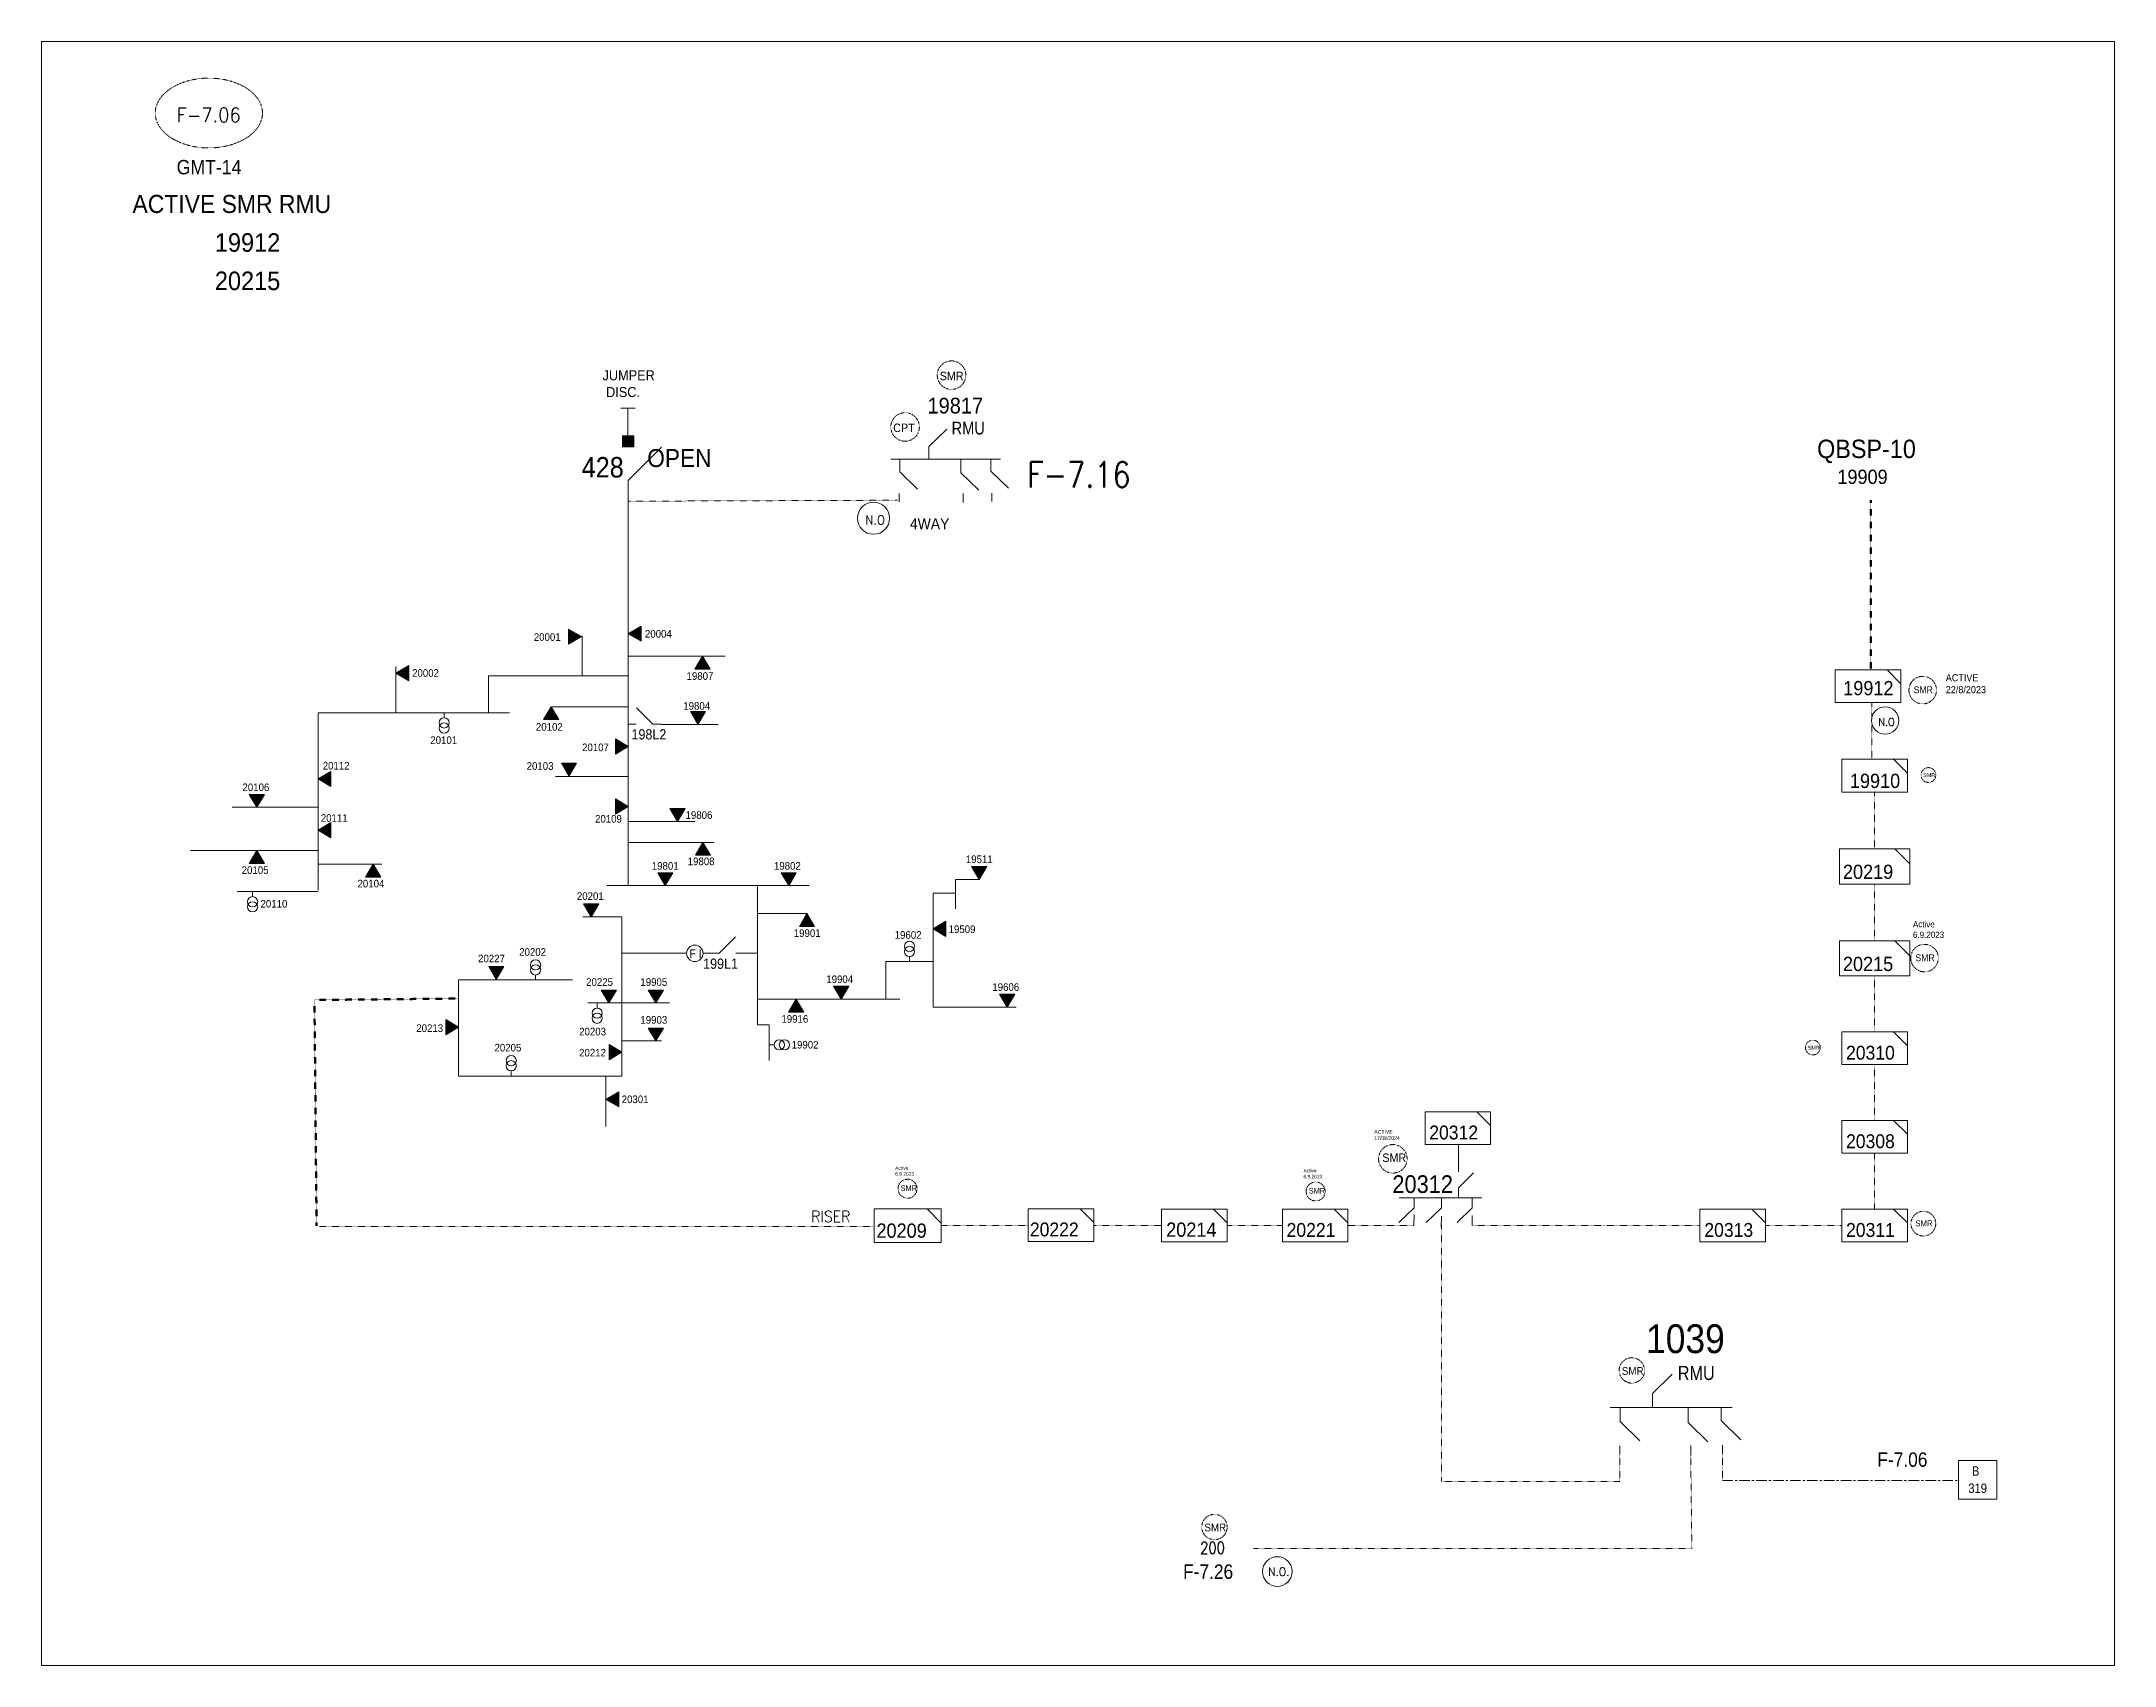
# Model space of a CAD drawing. Header units: metres. Extents: x 65984 to 144644, y -19036 to 23726.
# Drawn here: x 99690 to 100966, y 10498 to 11498 of the extents above; entities that cross this region are included whole.
import ezdxf
from ezdxf.enums import TextEntityAlignment as Align

# ---------------------------------------------------------------- set-up
doc = ezdxf.new("R2010")
doc.units = ezdxf.units.M
doc.header["$MEASUREMENT"] = 0
doc.linetypes.add('( Center )', pattern=[2, 1.25, -0.25, 0.25, -0.25])
doc.linetypes.add('DGN Style 3', pattern=[0.013877, 0, -0.013877])
doc.layers.get('0').update_dxf_attribs({"color": 95, "lineweight": 40})
for name, color, linetype, lineweight in [('ABS', 7, 'Continuous', 40), ('ABS NUMBER', 112, 'Continuous', 30), ('d_eos', 111, 'Continuous', 40), ('d_eos no', 121, 'Continuous', 40), ('d_fco text', 95, 'Continuous', 40), ('d_oh branch', 94, 'Continuous', 40), ('d_switch', 95, 'Continuous', 40), ('d_tf', 1, 'Continuous', 40), ('d_tf no', 6, 'Continuous', 40), ('d_tf_200', 1, 'Continuous', 40), ('d_ug cable', 95, 'Continuous', 40), ('d_ug main line', 95, 'Continuous', 40), ('d_unit sub', 7, 'Continuous', 40), ('EARTH FAULT INDICATOR', 95, 'Continuous', 40), ('fedr no', 95, 'Continuous', 40), ('GRID STATION  04', 7, 'Continuous', 40), ('Level 37', 7, 'Continuous', 0), ('O H MAIN FEEDER', 4, 'Continuous', 100), ('SW N O', 114, 'Continuous', 30)]:
    doc.layers.add(name, color=color, linetype=linetype, lineweight=lineweight)
doc.styles.add('NASKHF', font='naskhf.shx', dxfattribs={"height": 8})
doc.styles.add('Style-Andalus', font='andlso.ttf')
doc.styles.add('Style-Arial', font='arial.ttf')
doc.styles.add('Style-msdefault', font='msdefault.shx')
doc.styles.add('Style-STANDARD', font='STANDARD.shx')

msp = doc.modelspace()

# ---------------------------------------------------------------- texts
at = {"layer": 'ABS NUMBER', "color": 7, "lineweight": 13, "style": 'Style-Arial', "width": 0.88}
msp.add_text('428', height=12.6, dxfattribs=at).set_placement((100022.6, 11242.5), align=Align.TOP_LEFT)
at = {"layer": 'd_eos', "color": 2, "linetype": 'Continuous', "lineweight": 13, "ltscale": 0.564837, "style": 'Style-STANDARD', "width": 0.909091}
msp.add_text('200', height=7.2, dxfattribs=at).set_placement((100410.8, 10570.9), align=Align.MIDDLE_CENTER)
at = {"layer": 'd_eos no', "color": 7, "linetype": 'Continuous', "lineweight": 13, "style": 'Style-Arial', "width": 0.88}
msp.add_text('GMT-14', height=8.84, dxfattribs=at).set_placement((99773.3, 11425.4), align=Align.TOP_LEFT)
at = {"layer": 'd_eos no', "color": 2, "linetype": 'Continuous', "lineweight": 13, "style": 'Style-Arial', "width": 0.88}
for s, height, p in [('20312', 10.91, (100558.8, 10800.3)), ('1039', 17.72, (100726.1, 10708.5))]:
    msp.add_text(s, height=height, dxfattribs=at).set_placement(p, align=Align.TOP_RIGHT)
at = {"layer": 'd_fco text', "color": 7, "linetype": 'Continuous', "lineweight": 13, "ltscale": 0.81, "style": 'Style-msdefault', "width": 0.916667}
for s, p in [('198L2', (100053.2, 11074.9)), ('199L1', (100097.3, 10933.7))]:
    msp.add_text(s, height=6.3, dxfattribs=at).set_placement(p, align=Align.TOP_LEFT)
at = {"layer": 'd_switch', "color": 2, "linetype": 'Continuous', "lineweight": 13, "style": 'Style-msdefault', "width": 0.9}
msp.add_text('F-7.06', height=8.86, dxfattribs=at).set_placement((100820, 10620.8))
at = {"layer": 'd_switch', "color": 55, "linetype": 'Continuous', "lineweight": 13, "style": 'Style-msdefault', "width": 0.9}
msp.add_text('F-7.26', height=8.86, dxfattribs=at).set_placement((100392.7, 10551.8))
at = {"layer": 'd_tf no', "color": 121, "linetype": 'Continuous', "lineweight": 13, "style": 'Style-msdefault', "width": 0.947368}
for s, height, p in [('ACTIVE SMR RMU', 11.136, (99746.1, 11403.9)), ('19912', 11.43, (99796.8, 11380.3)), ('20215', 11.43, (99796.8, 11356.7)), ('19912', 8.78, (100799, 11104.6)), ('20209', 8.78, (100204, 10770.6)), ('20221', 8.53, (100456.4, 10770.9))]:
    msp.add_text(s, height=height, dxfattribs=at).set_placement(p, align=Align.TOP_LEFT)
at = {"layer": 'd_tf no', "color": 1, "linetype": 'Continuous', "lineweight": 13, "style": 'Style-msdefault'}
for s, height, width, p in [('SMR', 5.23, 0.947368, (100242.9, 11295)), ('CPT', 5.23, 0.947368, (100214.3, 11263.1)), ('SMR', 4.21, 0.947368, (100842.3, 11101.3)), ('SMR', 4.21, 0.947368, (100843.4, 10936.3)), ('SMR', 5.23, 0.947368, (100515.3, 10813.7)), ('SMR', 3.49, 0.947368, (100218.8, 10794.1)), ('SMR', 3.49, 0.947368, (100470, 10792.5)), ('SMR', 3.79, 0.947368, (100843.3, 10772.6)), ('SMR', 4.77, 0.945946, (100662.7, 10682.2)), ('SMR', 4.77, 0.945946, (100405.8, 10585.8))]:
    msp.add_text(s, height=height, dxfattribs=dict(at, width=width)).set_placement(p, align=Align.TOP_LEFT)
at = {"layer": 'd_tf no', "color": 2, "linetype": 'Continuous', "lineweight": 13, "style": 'Style-msdefault', "width": 0.947368}
for s, height, p in [('19817', 9.71, (100235.4, 11279)), ('4WAY', 6.75, (100224.6, 11204.8)), ('19910', 8.78, (100803.1, 11047.5)), ('20215', 8.78, (100798.8, 10934.8)), ('20310', 8.53, (100800.7, 10880)), ('20312', 8.53, (100544.2, 10830.9)), ('20311', 8.53, (100800.7, 10770.9))]:
    msp.add_text(s, height=height, dxfattribs=at).set_placement(p, align=Align.TOP_LEFT)
at = {"layer": 'd_tf no', "color": 55, "linetype": 'Continuous', "lineweight": 13, "style": 'Style-msdefault', "width": 0.947368}
msp.add_text('QBSP-10', height=11.36, dxfattribs=at).set_placement((100782.9, 11253.2), align=Align.TOP_LEFT)
at = {"layer": 'd_tf no', "color": 140, "linetype": 'Continuous', "lineweight": 13, "style": 'Style-msdefault', "width": 0.947368}
msp.add_text('OPEN', height=11.02, dxfattribs=at).set_placement((100062.9, 11247.4), align=Align.TOP_LEFT)
at = {"layer": 'd_tf no', "color": 7, "linetype": 'Continuous', "lineweight": 13, "style": 'Style-msdefault', "width": 0.947368}
msp.add_text('19909', height=8.78, dxfattribs=at).set_placement((100795.4, 11234.7), align=Align.TOP_LEFT)
at = {"layer": 'd_tf no', "color": 191, "linetype": 'Continuous', "lineweight": 13, "style": 'Style-msdefault', "width": 0.947368}
for s, height, p in [('20001', 4.69, (99993.1, 11134)), ('20004', 4.69, (100061.5, 11136)), ('20002', 4.69, (99918.2, 11111.9)), ('19807', 4.69, (100087.1, 11110)), ('19804', 4.69, (100085.1, 11091.6)), ('20102', 4.69, (99994.4, 11078.7)), ('20101', 4.69, (99929.4, 11070.5)), ('20107', 4.69, (100022.8, 11066.1)), ('20112', 4.69, (99863.2, 11054.8)), ('20103', 4.69, (99988.7, 11054.6)), ('20106', 4.69, (99813.8, 11041.5)), ('19806', 4.69, (100086.5, 11024.4)), ('20111', 4.69, (99862, 11022.6)), ('20109', 4.69, (100030.8, 11022.1)), ('20105', 4.69, (99813.3, 10990.5)), ('19801', 4.69, (100065.7, 10993.1)), ('19808', 4.69, (100087.8, 10995.9)), ('19802', 4.69, (100140.9, 10993.1)), ('20104', 4.69, (99884.6, 10982.2)), ('20201', 4.69, (100019.6, 10974.5)), ('20110', 4.69, (99824.9, 10969.8)), ('19901', 4.69, (100153.1, 10951.7)), ('19602', 4.69, (100215.2, 10950.6)), ('19509', 4.69, (100248.4, 10954.1)), ('20227', 4.69, (99958.8, 10936.1)), ('20202', 4.69, (99984.1, 10940.1)), ('20225', 4.69, (100025.3, 10921.6)), ('19905', 4.69, (100058.7, 10921.6)), ('19904', 4.69, (100173.1, 10923.3)), ('19606', 4.69, (100275.3, 10918.5)), ('19903', 4.69, (100058.7, 10898.3)), ('20203', 4.69, (100021, 10891.1)), ('19902', 4.69, (100151.8, 10883)), ('20301', 4.69, (100047.2, 10849.4)), ('20308', 8.53, (100800.7, 10825.5)), ('20222', 8.53, (100298.4, 10771.2)), ('20214', 8.78, (100382.3, 10771.2)), ('20313', 8.53, (100713.5, 10770.9))]:
    msp.add_text(s, height=height, dxfattribs=at).set_placement(p, align=Align.TOP_LEFT)
at = {"layer": 'd_tf no', "color": 1, "linetype": 'Continuous', "lineweight": 40, "style": 'Style-msdefault', "width": 0.945946}
for p in [(100848.2, 11047.9), (100777.1, 10880)]:
    msp.add_text('SMR', height=2.43, dxfattribs=at).set_placement(p, align=Align.TOP_LEFT)
at = {"layer": 'd_tf no', "color": 191, "linetype": 'Continuous', "lineweight": 13, "style": 'Style-msdefault', "width": 0.947368}
for s, p in [('19511', (100259, 10992.5)), ('19916', (100145.5, 10894.2)), ('20205', (99968.9, 10876.5))]:
    msp.add_text(s, height=4.69, dxfattribs=at).set_placement(p)
for s, p in [('20213', (99937.3, 10893.2)), ('20212', (100037.5, 10878.1))]:
    msp.add_text(s, height=4.69, dxfattribs=at).set_placement(p, align=Align.TOP_RIGHT)
at = {"layer": 'd_tf no', "color": 1, "linetype": 'Continuous', "lineweight": 13, "insert": (100035.4, 11295.9), "char_height": 6.176, "attachment_point": 1, "style": 'NASKHF'}
msp.add_mtext('\\Fmsdefault;\\H1x;\\W0.947368;JUMPER \\P DISC.', dxfattribs=at)
at = {"layer": 'd_tf no', "color": 121, "linetype": 'Continuous', "lineweight": 13, "insert": (100862.1, 11108.8), "char_height": 4.39, "attachment_point": 1, "style": 'NASKHF'}
msp.add_mtext('\\Fmsdefault;\\H1x;\\W0.947368;ACTIVE\\P22/8/2023', dxfattribs=at)
at = {"layer": 'd_tf no', "color": 191, "linetype": 'Continuous', "lineweight": 13, "insert": (100798.8, 10991.5), "char_height": 8.781, "attachment_point": 1, "style": 'NASKHF'}
msp.add_mtext('\\Fmsdefault;\\H1x;\\W0.947368;20219\\P', dxfattribs=at)
at = {"layer": 'd_tf no', "color": 121, "linetype": 'Continuous', "lineweight": 40, "attachment_point": 1, "style": 'NASKHF'}
for s, insert, char_height in [('\\Fmsdefault;\\H1x;\\W0.945946;Active\\P6.9.2023', (100841.9, 10956.8), 3.898), ('\\Fmsdefault;\\H1x;\\W0.945946;ACTIVE\\P17/08/2024', (100510.4, 10828.1), 2.273), ('\\Fmsdefault;\\H1x;\\W0.945946;Active\\P6.9.2023', (100215.5, 10805.8), 2.172), ('\\Fmsdefault;\\H1x;\\W0.945946;Active\\P6.9.2023', (100466.8, 10804.2), 2.172)]:
    msp.add_mtext(s, dxfattribs=dict(at, insert=insert, char_height=char_height))
at = {"layer": 'fedr no', "color": 55, "linetype": 'Continuous', "lineweight": 13, "style": 'Style-STANDARD', "width": 0.909091}
msp.add_text('F-7.16', height=15.72, dxfattribs=at).set_placement((100328.6, 11231.7), align=Align.MIDDLE_CENTER)
at = {"layer": 'fedr no', "color": 6, "linetype": 'Continuous', "lineweight": 13, "insert": (99793, 11453.1), "char_height": 8.85, "attachment_point": 5, "style": 'Style-STANDARD'}
msp.add_mtext('F-7.06', dxfattribs=at)
at = {"layer": 'fedr no', "color": 55, "linetype": 'Continuous', "lineweight": 40, "insert": (100175.9, 10774.9), "char_height": 6.94, "attachment_point": 5, "style": 'Style-STANDARD'}
msp.add_mtext('RISER', dxfattribs=at)
at = {"layer": 'GRID STATION  04', "color": 121, "linetype": 'Continuous', "lineweight": 13, "style": 'Style-msdefault', "width": 0.888889}
for s, p in [('B', (100882.8, 10621.1)), ('319', (100887.5, 10610.5))]:
    msp.add_text(s, height=5.81, dxfattribs=at).set_placement(p, align=Align.TOP_RIGHT)
at = {"layer": 'Level 37', "color": 2, "linetype": 'Continuous', "lineweight": 13, "ltscale": 0.9, "style": 'Style-msdefault', "width": 0.86}
msp.add_text('RMU', height=7.81, rotation=0.0004, dxfattribs=at).set_placement((100270.7, 11264.2), align=Align.TOP_RIGHT)
at = {"layer": 'Level 37', "color": 2, "linetype": 'Continuous', "lineweight": 13, "style": 'Style-msdefault', "width": 0.86}
msp.add_text('RMU', height=8.68, rotation=0.0004, dxfattribs=at).set_placement((100719.9, 10682.9), align=Align.TOP_RIGHT)

# ---------------------------------------------------------------- blocks, each defined once
blk = doc.blocks.new('*U3669')
at = {"layer": 'd_eos', "color": 2, "linetype": 'Continuous', "lineweight": 13, "ltscale": 1.108243}
for p, q in [((7.8, 28.1), (19.6, 40.2)), ((-0.3, -40.2), (-0.3, 34.8)), ((-0.3, 28.1), (7.8, 28.1)), ((9, 7.7), (20.8, 19.9)), ((-0.3, 7.7), (9, 7.7)), ((-9, -14.1), (-20.8, -2)), ((-0.3, -14.1), (-9, -14.1)), ((8.4, -34.1), (20.2, -21.9)), ((-0.3, -34.1), (8.4, -34.1))]:
    blk.add_line(p, q, dxfattribs=at)
blk = doc.blocks.new('*U1014')
at = {"layer": 'd_unit sub', "color": 2, "linetype": 'Continuous', "lineweight": 13}
for p, q in [((-9.2, 4.61), (9.19, 4.61)), ((-9.2, -4.58), (-9.2, 4.61)), ((9.19, 0.73), (5.31, 4.61)), ((5.97, 4.61), (9.19, 4.61)), ((9.19, 4.61), (9.19, 1.4)), ((9.19, 4.61), (9.19, -4.58)), ((9.19, -4.58), (-9.2, -4.58))]:
    blk.add_line(p, q, dxfattribs=at)
blk = doc.blocks.new('*U2445')
at = {"layer": 'd_unit sub', "color": 2, "linetype": 'Continuous', "lineweight": 13}
for p, q in [((-9.2, 4.59), (9.19, 4.59)), ((-9.2, -4.6), (-9.2, 4.59)), ((9.19, 0.71), (5.31, 4.59)), ((5.97, 4.59), (9.19, 4.59)), ((9.19, 4.59), (9.19, 1.38)), ((9.19, 4.59), (9.19, -4.6)), ((9.19, -4.6), (-9.2, -4.6))]:
    blk.add_line(p, q, dxfattribs=at)
at = {"layer": 'd_unit sub', "color": 2, "linetype": 'Continuous', "lineweight": 13, "flags": 128}
blk.add_lwpolyline([(9.19, 0.71), (9.19, 4.59), (5.31, 4.59)], close=True, dxfattribs=at)
blk = doc.blocks.new('*U3306')
at = {"layer": 'd_unit sub', "color": 191, "linetype": 'Continuous', "lineweight": 13}
for p, q in [((-9.2, 4.59), (9.19, 4.59)), ((-9.2, -4.6), (-9.2, 4.59)), ((9.19, 0.71), (5.31, 4.59)), ((5.97, 4.59), (9.19, 4.59)), ((9.19, 4.59), (9.19, 1.38)), ((9.19, 4.59), (9.19, -4.6)), ((9.19, -4.6), (-9.2, -4.6))]:
    blk.add_line(p, q, dxfattribs=at)
at = {"layer": 'd_unit sub', "color": 191, "linetype": 'Continuous', "lineweight": 13, "flags": 128}
blk.add_lwpolyline([(9.19, 0.71), (9.19, 4.59), (5.31, 4.59)], close=True, dxfattribs=at)
blk = doc.blocks.new('*U2530')
at = {"layer": 'd_unit sub', "color": 2, "linetype": 'Continuous', "lineweight": 13}
for p, q in [((-9.2, 4.59), (9.19, 4.59)), ((-9.2, -4.6), (-9.2, 4.59)), ((9.19, 0.71), (5.31, 4.59)), ((5.97, 4.59), (9.19, 4.59)), ((9.19, 4.59), (9.19, 1.38)), ((9.19, 4.59), (9.19, -4.6)), ((9.19, -4.6), (-9.2, -4.6))]:
    blk.add_line(p, q, dxfattribs=at)
at = {"layer": 'd_unit sub', "color": 2, "linetype": 'Continuous', "lineweight": 13, "flags": 128}
blk.add_lwpolyline([(9.19, 0.71), (9.19, 4.59), (5.31, 4.59)], close=True, dxfattribs=at)
blk = doc.blocks.new('ABS2_1_1')
at = {"color": 0, "linetype": 'ByBlock', "lineweight": -2, "ltscale": 500}
for q in [(-29900, 43500), (0, 0)]:
    blk.add_line((0, 13600), q, dxfattribs=at)
at = {"color": 0, "linetype": 'ByBlock', "lineweight": -2, "ltscale": 500, "flags": 128}
for points in [[(5000, 43600), (-5000, 43600), (-5000, 53600), (5000, 53600)], [(3791, 49653), (3791, 49653), (3791, 49653)]]:
    blk.add_lwpolyline(points, close=True, dxfattribs=at)
at = {"color": 0, "linetype": 'ByBlock', "lineweight": -2, "ltscale": 500}
for points in [[(5000, 43600), (-5000, 43600), (5000, 53600), (-5000, 53600)], [(3791, 49653), (3791, 49653), (3791, 49653)]]:
    blk.add_solid(points, dxfattribs=at)
blk = doc.blocks.new('TFU_112')
at = {"layer": 'd_tf_200', "color": 191, "linetype": 'Continuous', "lineweight": 13}
blk.add_line((0, 10), (0, 0), dxfattribs=at)
for centre in [(0, 30), (0, 20)]:
    blk.add_circle(centre, 10, dxfattribs=at)
blk = doc.blocks.new('TRA1_1590')
at = {"layer": 'd_tf', "color": 191, "linetype": 'Continuous', "lineweight": 13, "ltscale": 0.000468798, "flags": 128}
blk.add_lwpolyline([(10, -17), (0, 0), (-10, -17)], close=True, dxfattribs=at)
at = {"layer": 'd_tf', "color": 191, "linetype": 'Continuous', "lineweight": 13, "ltscale": 0.000468798}
blk.add_solid([(10, -17), (0, 0), (-10, -17)], dxfattribs=at)
blk = doc.blocks.new('TRA1_1589')
at = {"layer": 'd_tf', "color": 191, "linetype": 'Continuous', "lineweight": 13, "ltscale": 0.000468798, "xscale": 1.000046566207833, "yscale": 1.000046566207833, "zscale": 1.000046566207833, "rotation": 180}
blk.add_blockref('TRA1_1590', (0, 0), dxfattribs=at)
blk = doc.blocks.new('*U3985')
at = {"layer": 'ABS', "color": 7, "linetype": 'Continuous', "lineweight": 13, "ltscale": 0.257168}
blk.add_line((-3.4, -5.7), (11.6, -5.7), dxfattribs=at)
at = {"layer": 'ABS', "color": 7, "linetype": 'Continuous', "lineweight": 13, "ltscale": 0.257168, "flags": 128}
blk.add_lwpolyline([(-21.1, -5.7), (-15.1, -5.7), (-3.6, 5.7)], dxfattribs=at)
blk = doc.blocks.new('*U1128')
at = {"layer": 'EARTH FAULT INDICATOR', "color": 191, "linetype": 'Continuous', "lineweight": 13}
blk.add_circle((0, 0.1), 4, dxfattribs=at)
at = {"layer": 'EARTH FAULT INDICATOR', "color": 191, "lineweight": 13, "style": 'Style-Andalus', "width": 0.9}
blk.add_text('F I', height=4.23, dxfattribs=at).set_placement((-2.6, 2.1), align=Align.TOP_LEFT)
blk = doc.blocks.new('TRA1_1592')
at = {"layer": 'd_tf', "color": 191, "linetype": 'Continuous', "lineweight": 13, "ltscale": 0.00046859, "flags": 128}
blk.add_lwpolyline([(10, -17), (0, 0), (-10, -17)], close=True, dxfattribs=at)
at = {"layer": 'd_tf', "color": 191, "linetype": 'Continuous', "lineweight": 13, "ltscale": 0.00046859}
blk.add_solid([(10, -17), (0, 0), (-10, -17)], dxfattribs=at)
blk = doc.blocks.new('TRA1_1591')
at = {"layer": 'd_tf', "color": 191, "linetype": 'Continuous', "lineweight": 13, "ltscale": 0.00046859, "xscale": 1.000046566207834, "yscale": 1.000046566207834, "zscale": 1.000046566207834, "rotation": 180}
blk.add_blockref('TRA1_1592', (0, 0), dxfattribs=at)
blk = doc.blocks.new('*U3988')
at = {"layer": 'ABS', "color": 7, "linetype": 'Continuous', "lineweight": 13, "ltscale": 0.257168}
blk.add_line((-6, -5.7), (-11.6, -5.7), dxfattribs=at)
at = {"layer": 'ABS', "color": 7, "linetype": 'Continuous', "lineweight": 13, "ltscale": 0.257168, "flags": 128}
blk.add_lwpolyline([(11.6, -5.7), (5.6, -5.7), (-5.8, 5.7)], dxfattribs=at)
blk = doc.blocks.new('*U3998')
at = {"layer": 'SW N O', "color": 3, "lineweight": 13, "ltscale": 0.426762}
blk.add_circle((0, 0), 16.8, dxfattribs=at)
at = {"layer": 'SW N O', "color": 3, "lineweight": 13, "insert": (1.7, -1.8), "char_height": 9.6, "attachment_point": 5, "line_spacing_factor": 0.6, "style": 'Style-STANDARD'}
blk.add_mtext('N.O ', dxfattribs=at)
blk = doc.blocks.new('*U893')
at = {"layer": 'SW N O', "color": 3, "lineweight": 13}
blk.add_circle((0, 0), 16.8, dxfattribs=at)
at = {"layer": 'SW N O', "color": 3, "lineweight": 13, "style": 'Style-STANDARD'}
blk.add_text('N.O.', height=9.6, dxfattribs=at).set_placement((1.7, -0.2), align=Align.MIDDLE_CENTER)
blk = doc.blocks.new('*U4254')
at = {"layer": 'SW N O', "color": 3, "lineweight": 13, "ltscale": 0.426762}
blk.add_circle((0, 0), 16.8, dxfattribs=at)
at = {"layer": 'SW N O', "color": 3, "lineweight": 13, "insert": (1.7, -1.8), "char_height": 9.6, "attachment_point": 5, "line_spacing_factor": 0.6, "style": 'Style-STANDARD'}
blk.add_mtext('N.O ', dxfattribs=at)

# ---------------------------------------------------------------- linework, layer by layer
at = {"layer": 'd_eos', "color": 2, "linetype": 'Continuous', "lineweight": 13, "ltscale": 0.619382}
for p, q in [((100218, 11220), (100218, 11215)), ((100275, 11220.2), (100274.9, 11215.2))]:
    msp.add_line(p, q, dxfattribs=at)
at = {"layer": 'd_eos', "color": 2, "linetype": 'Continuous', "lineweight": 13, "ltscale": 0.688202}
for p, q in [((100257.4, 11220), (100257.3, 11214.6)), ((100724.6, 10634.1), (100724.6, 10628.6))]:
    msp.add_line(p, q, dxfattribs=at)
at = {"layer": 'd_eos', "color": 7, "linetype": 'Continuous', "lineweight": 13, "ltscale": 0.849632}
msp.add_line((100562.2, 10802.5), (100562.2, 10819.2), dxfattribs=at)
at = {"layer": 'd_eos', "color": 2, "linetype": 'Continuous', "lineweight": 13, "ltscale": 0.849632}
for p, q in [((100562.2, 10792.6), (100571.5, 10801.7)), ((100525.7, 10786.4), (100576.6, 10786.4)), ((100534.9, 10786.4), (100534.9, 10780.2)), ((100551.7, 10786.4), (100551.7, 10780.2)), ((100562.2, 10786.4), (100562.2, 10792.6)), ((100570.6, 10786.4), (100570.6, 10780.2)), ((100534.9, 10780.2), (100525.5, 10771.2)), ((100534.9, 10776.2), (100534.8, 10769.4)), ((100551.7, 10780.2), (100542.3, 10771.2)), ((100551.7, 10775.1), (100551.6, 10768.4)), ((100570.6, 10780.3), (100561.3, 10771.2)), ((100570.6, 10775.6), (100570.6, 10769.4))]:
    msp.add_line(p, q, dxfattribs=at)
at = {"layer": 'd_eos', "color": 7, "linetype": 'Continuous', "lineweight": 13, "ltscale": 0.688202}
msp.add_line((100661.4, 10633.8), (100661.4, 10628.3), dxfattribs=at)
at = {"layer": 'd_eos', "color": 7, "linetype": 'Continuous', "lineweight": 13, "ltscale": 0.764669}
msp.add_line((100705.1, 10633.9), (100705.1, 10627.8), dxfattribs=at)
at = {"layer": 'd_oh branch', "color": 191, "linetype": 'Continuous', "lineweight": 13}
for p, q in [((100055.4, 11272.6), (100046.7, 11272.6)), ((100051, 11256), (100051, 11272.4)), ((100051.2, 10978.6), (100051.2, 11218.8)), ((100022.8, 11107.8), (100022.8, 11132.4)), ((99908.2, 11113.5), (99908.2, 11085.1)), ((100110.8, 11119.9), (100051.2, 11119.9)), ((100051.2, 11107.8), (99965.2, 11107.8)), ((99965.2, 11107.8), (99965.2, 11085.1)), ((100051.2, 11088.8), (100003.8, 11088.8)), ((99860.3, 11085.1), (99860.3, 10975.8)), ((99978.2, 11085.1), (99860.3, 11085.1)), ((100071.5, 11077.9), (100106.6, 11077.9)), ((100051.2, 11045.9), (100006.5, 11045.9)), ((99807.4, 11026.9), (99860.3, 11026.9)), ((100092.4, 11018.1), (100051.2, 11018.1)), ((99781.9, 11000.2), (99860.3, 11000.2)), ((100104.2, 11005.2), (100051.2, 11005.2)), ((99860.3, 10991.8), (99899.5, 10991.8)), ((99810.5, 10975), (99860.3, 10975)), ((100038, 10978.6), (100162.5, 10978.6)), ((100130.8, 10978.6), (100130.8, 10893)), ((100238.8, 10973.9), (100238.8, 10903.8)), ((100238.8, 10973.9), (100252.7, 10973.9)), ((100252.7, 10982.4), (100267.1, 10982.4)), ((100252.7, 10964.3), (100252.7, 10982.4)), ((100130.8, 10961.4), (100161.1, 10961.4)), ((100047.3, 10937), (100087.2, 10937)), ((100097.2, 10937), (100102, 10937)), ((100209.8, 10931.8), (100209.8, 10908.8)), ((100209.8, 10931.8), (100238.8, 10931.8)), ((100016.9, 10920.6), (99946.8, 10920.6)), ((99946.8, 10920.6), (99946.8, 10861.4)), ((100076.6, 10906.4), (100026.3, 10906.4)), ((100130.8, 10908.8), (100218.3, 10908.8)), ((100238.8, 10903.8), (100289.9, 10903.8)), ((100130.8, 10893), (100137.9, 10893)), ((100137.9, 10871), (100137.9, 10893)), ((100047.3, 10883), (100071.6, 10883)), ((100037.5, 10861.4), (100037.5, 10830.3))]:
    msp.add_line(p, q, dxfattribs=at)
at = {"layer": 'd_oh branch', "color": 191, "linetype": 'Continuous', "lineweight": 13, "flags": 128}
msp.add_lwpolyline([(99946.8, 10861.4), (100047.3, 10861.4), (100047.3, 10956.6), (100047.3, 10959.5), (100023.3, 10959.5)], dxfattribs=at)
at = {"layer": 'd_ug cable', "color": 191, "linetype": 'DGN Style 3', "lineweight": 13}
for p, q in [((100816.5, 11056.8), (100816.5, 11091.3)), ((100818.3, 11001.2), (100818.3, 11036.2)), ((100818.3, 10944.6), (100818.3, 10979.6)), ((100818.3, 10888.6), (100818.3, 10923)), ((100818.3, 10834), (100818.3, 10868.4)), ((100818.3, 10779.5), (100818.3, 10813.8)), ((100661.4, 10611.9), (100661.4, 10631.1)), ((100724.6, 10612.3), (100724.6, 10628.7))]:
    msp.add_line(p, q, dxfattribs=at)
at = {"layer": 'd_ug cable', "color": 191, "linetype": 'DGN Style 3', "lineweight": 100}
for p, q in [((99858.1, 10908.2), (99946.8, 10909.1)), ((99858.1, 10908.1), (99859.4, 10769.2))]:
    msp.add_line(p, q, dxfattribs=at)
at = {"layer": 'd_ug cable', "color": 191, "linetype": 'DGN Style 3', "lineweight": 13, "flags": 128}
for points in [[(100051.2, 11215.3), (100216.9, 11215.9)], [(99861.1, 10768.8), (100202.2, 10768.8)], [(100243.9, 10769.4), (100297.4, 10769.4)], [(100337.8, 10769.4), (100379.5, 10769.4)], [(100419.9, 10769.4), (100453.8, 10769.4)], [(100494.2, 10769.4), (100534.8, 10769.4)], [(100551.7, 10769.7), (100551.7, 10611.7), (100661.4, 10611.7), (100661.4, 10611.7)], [(100570.6, 10769.4), (100710.8, 10769.4)], [(100751.2, 10769.4), (100798.1, 10769.4)], [(100705.1, 10630.8), (100705.8, 10570.4), (100436, 10570.4)]]:
    msp.add_lwpolyline(points, dxfattribs=at)
at = {"layer": 'd_ug cable', "color": 191, "linetype": 'DGN Style 3', "lineweight": 100, "flags": 128}
msp.add_lwpolyline([(100815.9, 11111.8), (100815.9, 11215.9)], dxfattribs=at)
at = {"layer": 'd_ug cable', "color": 2, "linetype": 'DGN Style 3', "lineweight": 13}
for centre, radius in [((100250.2, 11292.9), 8.78), ((100221.6, 11261), 8.78), ((100847.9, 11099), 8.47), ((100851.4, 11046.7), 4.56), ((100849, 10934), 8.47), ((100780.3, 10878.9), 4.56), ((100521.8, 10810.4), 8.78), ((100223.1, 10792), 5.85), ((100474.3, 10790.3), 5.85), ((100848.3, 10770.5), 7.63)]:
    msp.add_circle(centre, radius, dxfattribs=at)
at = {"layer": 'd_ug cable', "color": 2, "linetype": 'DGN Style 3', "lineweight": 0}
for centre in [(100668.9, 10680.1), (100412, 10583.7)]:
    msp.add_circle(centre, 7.81, dxfattribs=at)
at = {"layer": 'd_ug main line', "color": 191, "linetype": '( Center )', "lineweight": 13, "ltscale": 5.208389, "flags": 128}
msp.add_lwpolyline([(100724.6, 10612.3), (100870.1, 10612.3)], dxfattribs=at)
at = {"layer": 'fedr no', "color": 82, "linetype": 'DGN Style 3', "lineweight": 13, "true_color": 0x1dc70e}
msp.add_ellipse((99793.1, 11454.3), major_axis=(33, 0), ratio=0.651175, dxfattribs=at)
at = {"layer": 'GRID STATION  04', "color": 121, "linetype": 'Continuous', "lineweight": 13, "ltscale": 0.855209, "flags": 128}
msp.add_lwpolyline([(100893.6, 10624.6), (100869.9, 10624.6), (100869.9, 10600.9), (100893.6, 10600.9)], close=True, dxfattribs=at)
at = {"layer": 'O H MAIN FEEDER', "color": 140, "linetype": 'Continuous', "lineweight": 13, "flags": 128}
msp.add_lwpolyline([(99690.1, 11498.4), (100966, 11498.4), (100966, 10498.4), (99690.1, 10498.4)], close=True, dxfattribs=at)

# ---------------------------------------------------------------- block references
at = {"layer": 'ABS', "color": 7, "linetype": 'Continuous', "lineweight": 13, "ltscale": 1.023998, "xscale": 0.0006860797784430386, "yscale": -0.0006860797784430388, "zscale": 0.000454343926153376, "rotation": 180.0000000000002}
msp.add_blockref('ABS2_1_1', (100051.2, 11218.8), dxfattribs=at)
at = {"layer": 'ABS', "color": 7, "linetype": 'Continuous', "lineweight": 13, "ltscale": 0.257168, "xscale": 0.8817984000000001, "yscale": 0.8817984000000001, "zscale": 0.8817984000000001}
for name, p in [('*U3988', (100061.4, 11083)), ('*U3985', (100120.5, 10942))]:
    msp.add_blockref(name, p, dxfattribs=at)
at = {"layer": 'd_eos', "color": 2, "linetype": 'Continuous', "lineweight": 13, "ltscale": 0.997419, "xscale": 0.9, "yscale": 0.9, "zscale": 0.9, "rotation": 270}
msp.add_blockref('*U3669', (100249, 11240.9), dxfattribs=at)
at = {"layer": 'd_eos', "color": 2, "linetype": 'Continuous', "lineweight": 13, "ltscale": 1.108243, "rotation": 270}
msp.add_blockref('*U3669', (100695.8, 10657), dxfattribs=at)
at = {"layer": 'd_tf', "color": 191, "linetype": 'Continuous', "lineweight": 13, "ltscale": 0.000468798, "xscale": 0.46609344, "yscale": 0.46609344, "zscale": 0.46609344}
for p, rotation in [((100022.4, 11131.9), 89.99999999999997), ((100051.2, 11133.7), 269.9999999999999), ((99908.2, 11109.4), 269.9999999999999), ((100096.9, 11119.9), 179.9999999999999), ((100003.8, 11088.8), 180), ((100094.1, 11077.9), 359.9999999999999), ((99860.3, 11044.3), 269.9999999999999), ((99822.6, 11026.9), 359.9999999999999), ((100081.5, 11018.1), 359.9999999999999), ((99860.3, 11012.8), 269.9999999999999), ((99822.6, 11000.2), 180), ((99894.2, 10991.8), 180), ((100074, 10978.6), 359.9999999999999), ((100150, 10978.6), 359.9999999999999), ((100028.4, 10959.5), 359.9999999999999), ((100161.2, 10961.4), 180), ((100238.8, 10952), 269.9999999999999), ((100182.3, 10908.8), 359.9999999999999), ((100284.4, 10903.8), 359.9999999999999), ((100037.5, 10847), 270)]:
    msp.add_blockref('TRA1_1589', p, dxfattribs=dict(at, rotation=rotation))
at = {"layer": 'd_tf', "color": 191, "linetype": 'Continuous', "lineweight": 13, "ltscale": 0.00046859, "xscale": 0.4660934399999999, "yscale": 0.4660934399999999, "zscale": 0.4660934399999999, "rotation": 89.99999999999997}
for p in [(100051.2, 11064.3), (100051.2, 11027.3)]:
    msp.add_blockref('TRA1_1591', p, dxfattribs=at)
at = {"layer": 'd_tf', "color": 191, "linetype": 'Continuous', "lineweight": 13, "ltscale": 0.000468798, "extrusion": (0, 0, -1), "xscale": 0.46609344, "yscale": 0.46609344, "zscale": 0.46609344}
msp.add_blockref('TRA1_1589', (-100014.7, 11046), dxfattribs=at)
for p, rotation in [((-100097.2, 11005.2), 180.0000000000001), ((-100267.2, 10982.4), 359.9999999999999), ((-99970, 10920.8), 2.541932889160717e-11), ((-100039.3, 10906.4), 2.541932889160717e-11), ((-100068.2, 10906.4), 2.541932889160717e-11), ((-99946.8, 10891.5), 269.9999999999999), ((-100154.6, 10908.7), 180), ((-100068.2, 10883), 2.541932889160717e-11), ((-100047.3, 10876.1), 269.9999999999999)]:
    msp.add_blockref('TRA1_1589', p, dxfattribs=dict(at, rotation=rotation))
at = {"layer": 'd_tf_200', "color": 191, "linetype": 'Continuous', "lineweight": 13, "xscale": 0.314928, "yscale": 0.314928, "zscale": 0.314928}
for p, rotation in [((99937.9, 11085.1), 179.9999999999999), ((99820, 10975), 180), ((100224.3, 10931.8), 359.9999999999999), ((100032.1, 10906.4), 179.9999999999999), ((100137.9, 10880.6), 269.9999999999999)]:
    msp.add_blockref('TFU_112', p, dxfattribs=dict(at, rotation=rotation))
at = {"layer": 'd_tf_200', "color": 191, "linetype": 'Continuous', "lineweight": 13, "extrusion": (0, 0, -1), "xscale": 0.314928, "yscale": 0.314928, "zscale": 0.314928}
msp.add_blockref('TFU_112', (-99994.2, 10920.4), dxfattribs=at)
at = {"layer": 'd_tf_200', "color": 191, "linetype": 'Continuous', "lineweight": 13, "extrusion": (0, 0, -1), "xscale": 0.314928, "yscale": 0.314928, "zscale": 0.314928, "rotation": 359.9999999999999}
msp.add_blockref('TFU_112', (-99979.2, 10861.4), dxfattribs=at)
at = {"layer": 'd_unit sub', "color": 2, "linetype": 'Continuous', "lineweight": 13}
for name, p, xscale, yscale, zscale in [('*U2445', (100814.3, 11101.4), 2.195249300321001, 2.195249300321001, 2.195249300321001), ('*U1014', (100818.3, 11046.3), 2.195249300321001, 2.195249300321001, 2.195249300321001), ('*U2445', (100818.3, 10933.8), 2.351298454409044, 2.351298454409044, 2.351298454409044), ('*U2445', (100818.3, 10878.5), 2.195249300321001, 2.195249300321001, 2.195249300321001), ('*U2530', (100561.8, 10829.3), 2.195249300321001, 2.195249300321001, 2.195249300321001), ('*U1014', (100223.2, 10769.2), 2.249225703033676, 2.249225703033676, 2.249225703033676), ('*U2445', (100474, 10769.4), 2.195249300321001, 2.195249300321001, 2.195249300321001), ('*U2445', (100818.3, 10769.4), 2.195249300321001, 2.195249300321001, 2.195249300321001)]:
    msp.add_blockref(name, p, dxfattribs=dict(at, xscale=xscale, yscale=yscale, zscale=zscale))
at = {"layer": 'd_unit sub', "color": 191, "linetype": 'Continuous', "lineweight": 13}
for p, xscale, yscale, zscale in [((100818.3, 10990.4), 2.351298454409044, 2.351298454409044, 2.351298454409044), ((100818.3, 10824), 2.195249300321001, 2.195249300321001, 2.195249300321001), ((100317.6, 10769.6), 2.195249300321001, 2.195249300321001, 2.195249300321001), ((100399.7, 10769.4), 2.195249300321001, 2.195249300321001, 2.195249300321001), ((100731, 10769.4), 2.195249300321001, 2.195249300321001, 2.195249300321001)]:
    msp.add_blockref('*U3306', p, dxfattribs=dict(at, xscale=xscale, yscale=yscale, zscale=zscale))
at = {"layer": 'EARTH FAULT INDICATOR', "color": 191, "linetype": 'Continuous', "lineweight": 13, "xscale": 1.259712, "yscale": 1.259712, "zscale": 1.259712}
msp.add_blockref('*U1128', (100092.2, 10936.8), dxfattribs=at)
at = {"layer": 'SW N O', "color": 3, "lineweight": 13}
for name, p, xscale, yscale, zscale in [('*U3998', (100202.2, 11204.8), 0.5875062275786055, 0.5875062275786055, 0.5875062275786055), ('*U4254', (100824.8, 11080.3), 0.500300341422798, 0.500300341422798, 0.500300341422798), ('*U893', (100450.7, 10556.3), 0.54431001432774, 0.54431001432774, 0.54431001432774)]:
    msp.add_blockref(name, p, dxfattribs=dict(at, xscale=xscale, yscale=yscale, zscale=zscale))

msp.set_redraw_order([(e.dxf.handle, doc.entitydb.next_handle()) for e in msp.query("TEXT MTEXT ATTDEF DIMENSION ARC_DIMENSION")])  # texts and dimensions are drawn at this point

doc.saveas('drawing.dxf')
